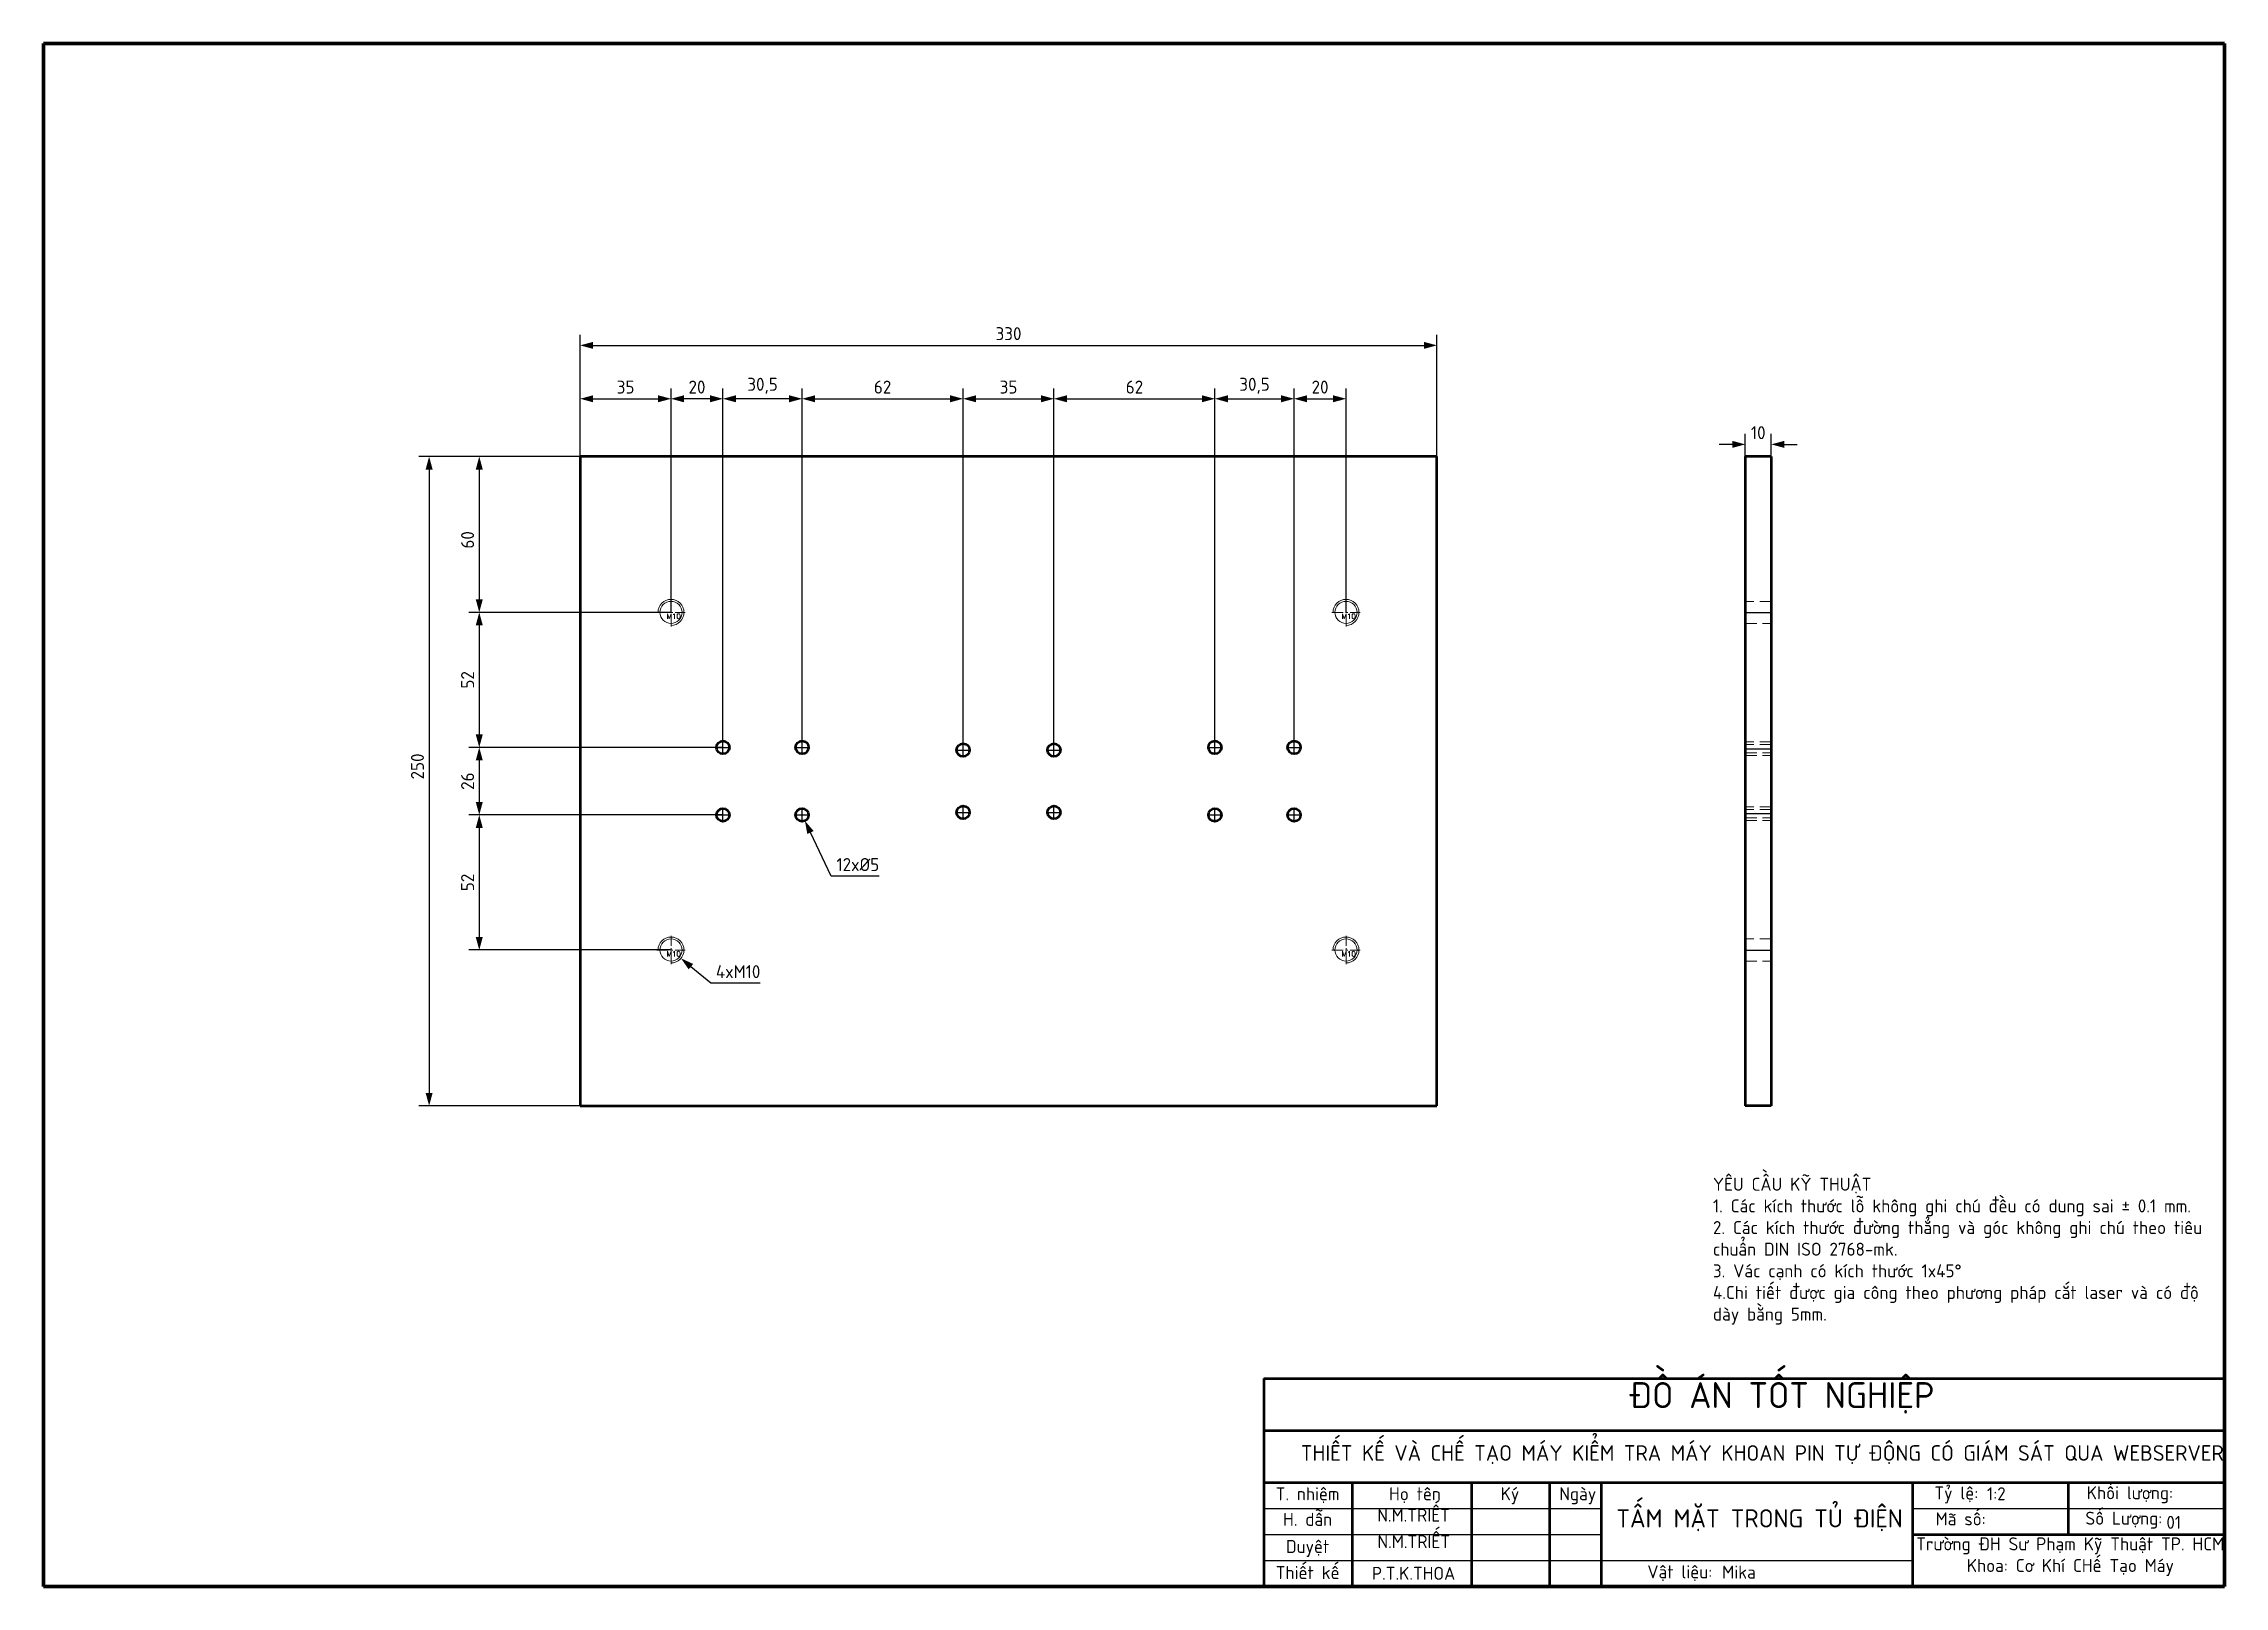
# Model space of a CAD drawing. Header units: millimetres. Extents: x 55 to 6841, y 61 to 3739.
# Drawn here: x 6001 to 6841, y 490 to 1084 of the extents above; entities that cross this region are included whole.
import ezdxf

# ---------------------------------------------------------------- set-up
doc = ezdxf.new("R2010")
doc.units = ezdxf.units.MM
doc.header["$LTSCALE"] = 0.7
doc.header["$PDMODE"] = 35
doc.header["$PDSIZE"] = -4
doc.linetypes.add('CENTER', pattern=[50.8, 31.75, -6.35, 6.35, -6.35])
doc.linetypes.add('HIDDEN', pattern=[9.525, 6.35, -3.175])
doc.layers.get('0').update_dxf_attribs({"color": 255})
for name, color, linetype, lineweight in [('0.5', 7, 'Continuous', 50), ('AMC_Contour', 7, 'Continuous', 50), ('CON', 7, 'Continuous', 50), ('DIM', 94, 'Continuous', 25), ('KHUNGBV', 5, 'Continuous', 70), ('screw', 33, 'Continuous', 13), ('TEXT', 7, 'Continuous', 25)]:
    doc.layers.add(name, color=color, linetype=linetype, lineweight=lineweight)
doc.styles.add('TCVN-7284', font='tcvn+7284-2003r.ttf')
doc.styles.add('TXT', font='txt.shx', dxfattribs={"bigfont": 'gbcbig.shx'})
doc.dimstyles.new('TCVN_ISO-25_RadiusDia', dxfattribs={"dimtxt": 2.5, "dimasz": 2.5, "dimexe": 2, "dimexo": 0, "dimgap": 1, "dimtad": 1, "dimtoh": 1, "dimtxsty": 'TCVN-7284', "dimblk": 'Arrow', "dimcen": 0, "dimclrd": 256, "dimclre": 256, "dimclrt": 256, "dimadec": 0, "dimazin": 0, "dimtfac": 1, "dimtofl": 0, "dimtmove": 0, "dimatfit": 3, "dimldrblk": 'Arrow', "dimfxl": 1, "dimlwd": -1, "dimlwe": -1, "dimarcsym": 0})

msp = doc.modelspace()

# ---------------------------------------------------------------- texts
at = {"ltscale": 0.7, "char_height": 5, "attachment_point": 1, "style": 'TCVN-7284'}
for s, width, insert in [('1:2', 9.00007, (6749.814, 528.154)), ('01', 9.00007, (6818.901, 517.149)), ('Mika', 42.25721, (6647.793, 497.968))]:
    msp.add_mtext_dynamic_manual_height_columns(s, width=width, gutter_width=25, heights=[0], dxfattribs=dict(at, insert=insert))
at = {"layer": 'AMC_Contour', "color": 255, "insert": (6607.034, 519.684), "char_height": 7, "attachment_point": 1, "style": 'TCVN-7284'}
msp.add_mtext_dynamic_manual_height_columns('TẤM MẶT TRONG TỦ ĐIỆN', width=111.01875, gutter_width=35, heights=[0], dxfattribs=at)
at = {"layer": 'TEXT', "ltscale": 0.7, "insert": (6644.245, 647.32), "char_height": 5, "attachment_point": 1, "style": 'TCVN-7284'}
msp.add_mtext_dynamic_manual_height_columns('YÊU CẦU KỸ THUẬT\\P1. Các kích thước lỗ không ghi chú đều có dung sai ± 0.1 mm. \\P2. Các kích thước đường thẳng và góc không ghi chú theo tiêu chuẩn DIN ISO 2768-mk.\\P3. Vác cạnh có kích thước 1x45°\\P4.Chi tiết được gia công theo phương pháp cắt laser và có độ dày bằng 5mm.', width=191.01531, gutter_width=3444.182, heights=[0], dxfattribs=at)

# ---------------------------------------------------------------- blocks, each defined once
blk = doc.blocks.new('Arrow')
at = {"layer": 'DIM'}
blk.add_solid([(-1, 0.27), (-1, -0.27), (0, 0)], dxfattribs=at)
blk = doc.blocks.new('*D754')
at = {"layer": 'Defpoints', "color": 0, "ltscale": 0.2, "transparency": 16777216}
for p in [(6537.91, 967.82), (6207.91, 925.02), (6537.91, 925.02)]:
    blk.add_point(p, dxfattribs=at)
at = {"layer": 'DIM', "ltscale": 0.2, "transparency": 16777216}
for p, q in [((6207.91, 925.02), (6207.91, 971.82)), ((6212.91, 967.82), (6532.91, 967.82)), ((6537.91, 925.02), (6537.91, 971.82))]:
    blk.add_line(p, q, dxfattribs=at)
at = {"layer": 'DIM', "ltscale": 0.2, "transparency": 16777216, "xscale": 5.000000000000284, "yscale": 5.000000000000284, "zscale": 5.000000000000284, "rotation": 180}
blk.add_blockref('Arrow', (6207.91, 967.82), dxfattribs=at)
at = {"layer": 'DIM', "ltscale": 0.2, "transparency": 16777216, "xscale": 5.000000000000284, "yscale": 5.000000000000284, "zscale": 5.000000000000284}
blk.add_blockref('Arrow', (6537.91, 967.82), dxfattribs=at)
at = {"layer": 'DIM', "ltscale": 0.2, "transparency": 16777216, "insert": (6372.91, 972.32), "char_height": 5, "attachment_point": 5, "style": 'TCVN-7284'}
blk.add_mtext('330', dxfattribs=at)
blk = doc.blocks.new('*D755')
at = {"layer": 'Defpoints', "color": 0, "ltscale": 0.2, "transparency": 16777216}
for p in [(6207.91, 925.02), (6149.74, 675.02), (6207.91, 675.02)]:
    blk.add_point(p, dxfattribs=at)
at = {"layer": 'DIM', "ltscale": 0.2, "transparency": 16777216}
for p, q in [((6207.91, 925.02), (6145.74, 925.02)), ((6149.74, 920.02), (6149.74, 680.02)), ((6207.91, 675.02), (6145.74, 675.02))]:
    blk.add_line(p, q, dxfattribs=at)
at = {"layer": 'DIM', "ltscale": 0.2, "transparency": 16777216, "xscale": 5.000000000000284, "yscale": 5.000000000000284, "zscale": 5.000000000000284}
for p, rotation in [((6149.74, 925.02), 90), ((6149.74, 675.02), 270)]:
    blk.add_blockref('Arrow', p, dxfattribs=dict(at, rotation=rotation))
at = {"layer": 'DIM', "ltscale": 0.2, "transparency": 16777216, "insert": (6145.24, 805.69), "char_height": 5, "attachment_point": 5, "rotation": 90, "style": 'TCVN-7284'}
blk.add_mtext('250', dxfattribs=at)
blk = doc.blocks.new('screw_m10_l')
at = {"layer": 'screw', "color": 1, "linetype": 'CENTER', "ltscale": 0.2}
for p, q in [((-5.5, 0), (5.5, 0)), ((0, -5.5), (0, 5.5))]:
    blk.add_line(p, q, dxfattribs=at)
at = {"layer": 'screw', "color": 33}
blk.add_circle((0, 0), 4.25, dxfattribs=at)
at = {"layer": 'screw', "color": 92}
blk.add_arc((0, 0), 5, 270, 180, dxfattribs=at)
at = {"layer": 'screw', "color": 6, "style": 'TXT'}
blk.add_text('M10', height=2, dxfattribs=at).set_placement((-1.7, -2.5))
blk = doc.blocks.new('*D756')
at = {"layer": 'Defpoints', "color": 0, "ltscale": 0.2, "transparency": 16777216}
for p in [(6239.07, 738.22), (6246.75, 731.81)]:
    blk.add_point(p, dxfattribs=at)
at = {"layer": 'DIM', "ltscale": 0.2, "transparency": 16777216}
for p, q in [((6258.26, 722.19), (6250.58, 728.6)), ((6277.26, 722.19), (6258.26, 722.19))]:
    blk.add_line(p, q, dxfattribs=at)
at = {"layer": 'DIM', "ltscale": 0.2, "transparency": 16777216, "xscale": 5.000000000000284, "yscale": 5.000000000000284, "zscale": 5.000000000000284, "rotation": 140.1075626339087}
blk.add_blockref('Arrow', (6246.75, 731.81), dxfattribs=at)
at = {"layer": 'DIM', "ltscale": 0.2, "transparency": 16777216, "insert": (6268.76, 726.69), "char_height": 5, "attachment_point": 5, "style": 'TCVN-7284'}
blk.add_mtext('4xM10', dxfattribs=at)
blk = doc.blocks.new('*D757')
at = {"layer": 'Defpoints', "color": 0, "ltscale": 0.2, "transparency": 16777216}
for p in [(6292.34, 789.27), (6294.48, 784.76)]:
    blk.add_point(p, dxfattribs=at)
at = {"layer": 'DIM', "ltscale": 0.2, "transparency": 16777216}
for p, q in [((6304.62, 763.41), (6296.63, 780.24)), ((6323.12, 763.41), (6304.62, 763.41))]:
    blk.add_line(p, q, dxfattribs=at)
at = {"layer": 'DIM', "ltscale": 0.2, "transparency": 16777216, "xscale": 5.000000000000284, "yscale": 5.000000000000284, "zscale": 5.000000000000284, "rotation": 115.3967104409949}
blk.add_blockref('Arrow', (6294.48, 784.76), dxfattribs=at)
at = {"layer": 'DIM', "ltscale": 0.2, "transparency": 16777216, "insert": (6314.87, 767.91), "char_height": 5, "attachment_point": 5, "style": 'TCVN-7284'}
blk.add_mtext('12x%%C5', dxfattribs=at)
blk = doc.blocks.new('*D758')
at = {"layer": 'Defpoints', "color": 0, "ltscale": 0.2, "transparency": 16777216}
for p in [(6242.91, 947.26), (6207.91, 906.16), (6242.91, 865.02)]:
    blk.add_point(p, dxfattribs=at)
at = {"layer": 'DIM', "ltscale": 0.2, "transparency": 16777216}
for p, q in [((6207.91, 906.16), (6207.91, 951.26)), ((6242.91, 865.02), (6242.91, 951.26)), ((6212.91, 947.26), (6237.91, 947.26))]:
    blk.add_line(p, q, dxfattribs=at)
at = {"layer": 'DIM', "ltscale": 0.2, "transparency": 16777216, "xscale": 5.000000000000284, "yscale": 5.000000000000284, "zscale": 5.000000000000284, "rotation": 180}
blk.add_blockref('Arrow', (6207.91, 947.26), dxfattribs=at)
at = {"layer": 'DIM', "ltscale": 0.2, "transparency": 16777216, "xscale": 5.000000000000284, "yscale": 5.000000000000284, "zscale": 5.000000000000284}
blk.add_blockref('Arrow', (6242.91, 947.26), dxfattribs=at)
at = {"layer": 'DIM', "ltscale": 0.2, "transparency": 16777216, "insert": (6225.41, 951.76), "char_height": 5, "attachment_point": 5, "style": 'TCVN-7284'}
blk.add_mtext('35', dxfattribs=at)
blk = doc.blocks.new('*D759')
at = {"layer": 'Defpoints', "color": 0, "ltscale": 0.2, "transparency": 16777216}
for p in [(6242.91, 947.26), (6242.91, 865.02), (6262.91, 813.02)]:
    blk.add_point(p, dxfattribs=at)
at = {"layer": 'DIM', "ltscale": 0.2, "transparency": 16777216}
for p, q in [((6242.91, 865.02), (6242.91, 951.26)), ((6262.91, 813.02), (6262.91, 951.26)), ((6257.91, 947.26), (6247.91, 947.26))]:
    blk.add_line(p, q, dxfattribs=at)
at = {"layer": 'DIM', "ltscale": 0.2, "transparency": 16777216, "xscale": 5.000000000000284, "yscale": 5.000000000000284, "zscale": 5.000000000000284, "rotation": 180}
blk.add_blockref('Arrow', (6242.91, 947.26), dxfattribs=at)
at = {"layer": 'DIM', "ltscale": 0.2, "transparency": 16777216, "xscale": 5.000000000000284, "yscale": 5.000000000000284, "zscale": 5.000000000000284}
blk.add_blockref('Arrow', (6262.91, 947.26), dxfattribs=at)
at = {"layer": 'DIM', "ltscale": 0.2, "transparency": 16777216, "insert": (6252.91, 951.76), "char_height": 5, "attachment_point": 5, "style": 'TCVN-7284'}
blk.add_mtext('20', dxfattribs=at)
blk = doc.blocks.new('*D760')
at = {"layer": 'Defpoints', "color": 0, "ltscale": 0.2, "transparency": 16777216}
for p in [(6262.91, 947.26), (6262.91, 813.02), (6293.41, 813.02)]:
    blk.add_point(p, dxfattribs=at)
at = {"layer": 'DIM', "ltscale": 0.2, "transparency": 16777216}
for p, q in [((6262.91, 813.02), (6262.91, 951.26)), ((6293.41, 813.02), (6293.41, 951.26)), ((6288.41, 947.26), (6267.91, 947.26))]:
    blk.add_line(p, q, dxfattribs=at)
at = {"layer": 'DIM', "ltscale": 0.2, "transparency": 16777216, "xscale": 5.000000000000284, "yscale": 5.000000000000284, "zscale": 5.000000000000284, "rotation": 180}
blk.add_blockref('Arrow', (6262.91, 947.26), dxfattribs=at)
at = {"layer": 'DIM', "ltscale": 0.2, "transparency": 16777216, "xscale": 5.000000000000284, "yscale": 5.000000000000284, "zscale": 5.000000000000284}
blk.add_blockref('Arrow', (6293.41, 947.26), dxfattribs=at)
at = {"layer": 'DIM', "ltscale": 0.2, "transparency": 16777216, "insert": (6278.16, 952.26), "char_height": 5, "attachment_point": 5, "style": 'TCVN-7284'}
blk.add_mtext('30,5', dxfattribs=at)
blk = doc.blocks.new('*D761')
at = {"layer": 'Defpoints', "color": 0, "ltscale": 0.2, "transparency": 16777216}
for p in [(6355.41, 947.26), (6293.41, 813.02), (6355.41, 812.02)]:
    blk.add_point(p, dxfattribs=at)
at = {"layer": 'DIM', "ltscale": 0.2, "transparency": 16777216}
for p, q in [((6293.41, 813.02), (6293.41, 951.26)), ((6355.41, 812.02), (6355.41, 951.26)), ((6298.41, 947.26), (6350.41, 947.26))]:
    blk.add_line(p, q, dxfattribs=at)
at = {"layer": 'DIM', "ltscale": 0.2, "transparency": 16777216, "xscale": 5.000000000000284, "yscale": 5.000000000000284, "zscale": 5.000000000000284, "rotation": 180}
blk.add_blockref('Arrow', (6293.41, 947.26), dxfattribs=at)
at = {"layer": 'DIM', "ltscale": 0.2, "transparency": 16777216, "xscale": 5.000000000000284, "yscale": 5.000000000000284, "zscale": 5.000000000000284}
blk.add_blockref('Arrow', (6355.41, 947.26), dxfattribs=at)
at = {"layer": 'DIM', "ltscale": 0.2, "transparency": 16777216, "insert": (6324.41, 951.76), "char_height": 5, "attachment_point": 5, "style": 'TCVN-7284'}
blk.add_mtext('62', dxfattribs=at)
blk = doc.blocks.new('*D762')
at = {"layer": 'Defpoints', "color": 0, "ltscale": 0.2, "transparency": 16777216}
for p in [(6390.41, 947.26), (6355.41, 812.02), (6390.41, 812.02)]:
    blk.add_point(p, dxfattribs=at)
at = {"layer": 'DIM', "ltscale": 0.2, "transparency": 16777216}
for p, q in [((6355.41, 812.02), (6355.41, 951.26)), ((6390.41, 812.02), (6390.41, 951.26)), ((6360.41, 947.26), (6385.41, 947.26))]:
    blk.add_line(p, q, dxfattribs=at)
at = {"layer": 'DIM', "ltscale": 0.2, "transparency": 16777216, "xscale": 5.000000000000284, "yscale": 5.000000000000284, "zscale": 5.000000000000284, "rotation": 180}
blk.add_blockref('Arrow', (6355.41, 947.26), dxfattribs=at)
at = {"layer": 'DIM', "ltscale": 0.2, "transparency": 16777216, "xscale": 5.000000000000284, "yscale": 5.000000000000284, "zscale": 5.000000000000284}
blk.add_blockref('Arrow', (6390.41, 947.26), dxfattribs=at)
at = {"layer": 'DIM', "ltscale": 0.2, "transparency": 16777216, "insert": (6372.91, 951.76), "char_height": 5, "attachment_point": 5, "style": 'TCVN-7284'}
blk.add_mtext('35', dxfattribs=at)
blk = doc.blocks.new('*D763')
at = {"layer": 'Defpoints', "color": 0, "ltscale": 0.2, "transparency": 16777216}
for p in [(6452.41, 947.26), (6390.41, 812.02), (6452.41, 813.02)]:
    blk.add_point(p, dxfattribs=at)
at = {"layer": 'DIM', "ltscale": 0.2, "transparency": 16777216}
for p, q in [((6390.41, 812.02), (6390.41, 951.26)), ((6452.41, 813.02), (6452.41, 951.26)), ((6395.41, 947.26), (6447.41, 947.26))]:
    blk.add_line(p, q, dxfattribs=at)
at = {"layer": 'DIM', "ltscale": 0.2, "transparency": 16777216, "xscale": 5.000000000000284, "yscale": 5.000000000000284, "zscale": 5.000000000000284, "rotation": 180}
blk.add_blockref('Arrow', (6390.41, 947.26), dxfattribs=at)
at = {"layer": 'DIM', "ltscale": 0.2, "transparency": 16777216, "xscale": 5.000000000000284, "yscale": 5.000000000000284, "zscale": 5.000000000000284}
blk.add_blockref('Arrow', (6452.41, 947.26), dxfattribs=at)
at = {"layer": 'DIM', "ltscale": 0.2, "transparency": 16777216, "insert": (6421.41, 951.76), "char_height": 5, "attachment_point": 5, "style": 'TCVN-7284'}
blk.add_mtext('62', dxfattribs=at)
blk = doc.blocks.new('*D764')
at = {"layer": 'Defpoints', "color": 0, "ltscale": 0.2, "transparency": 16777216}
for p in [(6482.91, 947.26), (6452.41, 813.02), (6482.91, 813.02)]:
    blk.add_point(p, dxfattribs=at)
at = {"layer": 'DIM', "ltscale": 0.2, "transparency": 16777216}
for p, q in [((6452.41, 813.02), (6452.41, 951.26)), ((6482.91, 813.02), (6482.91, 951.26)), ((6457.41, 947.26), (6477.91, 947.26))]:
    blk.add_line(p, q, dxfattribs=at)
at = {"layer": 'DIM', "ltscale": 0.2, "transparency": 16777216, "xscale": 5.000000000000284, "yscale": 5.000000000000284, "zscale": 5.000000000000284, "rotation": 180}
blk.add_blockref('Arrow', (6452.41, 947.26), dxfattribs=at)
at = {"layer": 'DIM', "ltscale": 0.2, "transparency": 16777216, "xscale": 5.000000000000284, "yscale": 5.000000000000284, "zscale": 5.000000000000284}
blk.add_blockref('Arrow', (6482.91, 947.26), dxfattribs=at)
at = {"layer": 'DIM', "ltscale": 0.2, "transparency": 16777216, "insert": (6467.66, 952.26), "char_height": 5, "attachment_point": 5, "style": 'TCVN-7284'}
blk.add_mtext('30,5', dxfattribs=at)
blk = doc.blocks.new('*D765')
at = {"layer": 'Defpoints', "color": 0, "ltscale": 0.2, "transparency": 16777216}
for p in [(6502.91, 947.26), (6502.91, 865.02), (6482.91, 813.02)]:
    blk.add_point(p, dxfattribs=at)
at = {"layer": 'DIM', "ltscale": 0.2, "transparency": 16777216}
for p, q in [((6482.91, 813.02), (6482.91, 951.26)), ((6502.91, 865.02), (6502.91, 951.26)), ((6487.91, 947.26), (6497.91, 947.26))]:
    blk.add_line(p, q, dxfattribs=at)
at = {"layer": 'DIM', "ltscale": 0.2, "transparency": 16777216, "xscale": 5.000000000000284, "yscale": 5.000000000000284, "zscale": 5.000000000000284, "rotation": 180}
blk.add_blockref('Arrow', (6482.91, 947.26), dxfattribs=at)
at = {"layer": 'DIM', "ltscale": 0.2, "transparency": 16777216, "xscale": 5.000000000000284, "yscale": 5.000000000000284, "zscale": 5.000000000000284}
blk.add_blockref('Arrow', (6502.91, 947.26), dxfattribs=at)
at = {"layer": 'DIM', "ltscale": 0.2, "transparency": 16777216, "insert": (6492.91, 951.76), "char_height": 5, "attachment_point": 5, "style": 'TCVN-7284'}
blk.add_mtext('20', dxfattribs=at)
blk = doc.blocks.new('*D766')
at = {"layer": 'Defpoints', "color": 0, "ltscale": 0.2, "transparency": 16777216}
for p in [(6213.22, 925.02), (6169.05, 865.02), (6242.91, 865.02)]:
    blk.add_point(p, dxfattribs=at)
at = {"layer": 'DIM', "ltscale": 0.2, "transparency": 16777216}
for p, q in [((6213.22, 925.02), (6165.05, 925.02)), ((6169.05, 920.02), (6169.05, 870.02)), ((6242.91, 865.02), (6165.05, 865.02))]:
    blk.add_line(p, q, dxfattribs=at)
at = {"layer": 'DIM', "ltscale": 0.2, "transparency": 16777216, "xscale": 5.000000000000284, "yscale": 5.000000000000284, "zscale": 5.000000000000284}
for p, rotation in [((6169.05, 925.02), 90), ((6169.05, 865.02), 270)]:
    blk.add_blockref('Arrow', p, dxfattribs=dict(at, rotation=rotation))
at = {"layer": 'DIM', "ltscale": 0.2, "transparency": 16777216, "insert": (6164.55, 892.92), "char_height": 5, "attachment_point": 5, "rotation": 90, "style": 'TCVN-7284'}
blk.add_mtext('60', dxfattribs=at)
blk = doc.blocks.new('*D767')
at = {"layer": 'Defpoints', "color": 0, "ltscale": 0.2, "transparency": 16777216}
for p in [(6242.91, 865.02), (6169.05, 813.02), (6262.91, 813.02)]:
    blk.add_point(p, dxfattribs=at)
at = {"layer": 'DIM', "ltscale": 0.2, "transparency": 16777216}
for p, q in [((6242.91, 865.02), (6165.05, 865.02)), ((6169.05, 860.02), (6169.05, 818.02)), ((6262.91, 813.02), (6165.05, 813.02))]:
    blk.add_line(p, q, dxfattribs=at)
at = {"layer": 'DIM', "ltscale": 0.2, "transparency": 16777216, "xscale": 5.000000000000284, "yscale": 5.000000000000284, "zscale": 5.000000000000284}
for p, rotation in [((6169.05, 865.02), 90), ((6169.05, 813.02), 270)]:
    blk.add_blockref('Arrow', p, dxfattribs=dict(at, rotation=rotation))
at = {"layer": 'DIM', "ltscale": 0.2, "transparency": 16777216, "insert": (6164.55, 839.02), "char_height": 5, "attachment_point": 5, "rotation": 90, "style": 'TCVN-7284'}
blk.add_mtext('52', dxfattribs=at)
blk = doc.blocks.new('*D768')
at = {"layer": 'Defpoints', "color": 0, "ltscale": 0.2, "transparency": 16777216}
for p in [(6262.91, 813.02), (6169.05, 787.02), (6262.91, 787.02)]:
    blk.add_point(p, dxfattribs=at)
at = {"layer": 'DIM', "ltscale": 0.2, "transparency": 16777216}
for p, q in [((6262.91, 813.02), (6165.05, 813.02)), ((6169.05, 808.02), (6169.05, 792.02)), ((6262.91, 787.02), (6165.05, 787.02))]:
    blk.add_line(p, q, dxfattribs=at)
at = {"layer": 'DIM', "ltscale": 0.2, "transparency": 16777216, "xscale": 5.000000000000284, "yscale": 5.000000000000284, "zscale": 5.000000000000284}
for p, rotation in [((6169.05, 813.02), 90), ((6169.05, 787.02), 270)]:
    blk.add_blockref('Arrow', p, dxfattribs=dict(at, rotation=rotation))
at = {"layer": 'DIM', "ltscale": 0.2, "transparency": 16777216, "insert": (6164.55, 800.02), "char_height": 5, "attachment_point": 5, "rotation": 90, "style": 'TCVN-7284'}
blk.add_mtext('26', dxfattribs=at)
blk = doc.blocks.new('*D769')
at = {"layer": 'Defpoints', "color": 0, "ltscale": 0.2, "transparency": 16777216}
for p in [(6262.91, 787.02), (6169.05, 735.02), (6242.91, 735.02)]:
    blk.add_point(p, dxfattribs=at)
at = {"layer": 'DIM', "ltscale": 0.2, "transparency": 16777216}
for p, q in [((6262.91, 787.02), (6165.05, 787.02)), ((6169.05, 782.02), (6169.05, 740.02)), ((6242.91, 735.02), (6165.05, 735.02))]:
    blk.add_line(p, q, dxfattribs=at)
at = {"layer": 'DIM', "ltscale": 0.2, "transparency": 16777216, "xscale": 5.000000000000284, "yscale": 5.000000000000284, "zscale": 5.000000000000284}
for p, rotation in [((6169.05, 787.02), 90), ((6169.05, 735.02), 270)]:
    blk.add_blockref('Arrow', p, dxfattribs=dict(at, rotation=rotation))
at = {"layer": 'DIM', "ltscale": 0.2, "transparency": 16777216, "insert": (6164.55, 761.02), "char_height": 5, "attachment_point": 5, "rotation": 90, "style": 'TCVN-7284'}
blk.add_mtext('52', dxfattribs=at)
blk = doc.blocks.new('*D770')
at = {"layer": 'Defpoints', "color": 0, "ltscale": 0.2, "transparency": 16777216}
for p in [(6666.7, 929.7), (6656.7, 923.8), (6666.7, 923.8)]:
    blk.add_point(p, dxfattribs=at)
at = {"layer": 'DIM', "ltscale": 0.2, "transparency": 16777216}
for p, q in [((6656.7, 923.8), (6656.7, 933.7)), ((6666.7, 923.8), (6666.7, 933.7)), ((6651.7, 929.7), (6646.7, 929.7)), ((6671.7, 929.7), (6676.7, 929.7))]:
    blk.add_line(p, q, dxfattribs=at)
at = {"layer": 'DIM', "ltscale": 0.2, "transparency": 16777216, "xscale": 5.000000000000284, "yscale": 5.000000000000284, "zscale": 5.000000000000284}
blk.add_blockref('Arrow', (6656.7, 929.7), dxfattribs=at)
at = {"layer": 'DIM', "ltscale": 0.2, "transparency": 16777216, "xscale": 5.000000000000284, "yscale": 5.000000000000284, "zscale": 5.000000000000284, "rotation": 180}
blk.add_blockref('Arrow', (6666.7, 929.7), dxfattribs=at)
at = {"layer": 'DIM', "ltscale": 0.2, "transparency": 16777216, "insert": (6661.7, 934.2), "char_height": 5, "attachment_point": 5, "style": 'TCVN-7284'}
blk.add_mtext('10', dxfattribs=at)
blk = doc.blocks.new('KHUNG_A3')
at = {"layer": 'CON', "color": 8, "linetype": 'Continuous', "ltscale": 0.66}
for p, q in [((296.71, 84.61), (296.71, 44.61)), ((296.71, 84.61), (481.71, 84.61)), ((296.71, 74.61), (481.71, 74.61)), ((296.71, 64.61), (481.71, 64.61)), ((313.71, 64.61), (313.71, 44.61)), ((336.71, 64.61), (336.71, 44.61)), ((351.71, 64.61), (351.71, 44.61)), ((361.71, 64.61), (361.71, 44.61)), ((421.71, 44.61), (421.71, 64.61)), ((451.71, 54.61), (451.71, 64.61)), ((421.71, 54.61), (481.71, 54.61))]:
    blk.add_line(p, q, dxfattribs=at)
at = {"layer": 'DIM', "color": 8, "linetype": 'Continuous', "ltscale": 0.66}
for p, q in [((296.71, 59.61), (361.71, 59.61)), ((421.71, 59.61), (481.71, 59.61)), ((296.71, 54.61), (361.71, 54.61)), ((296.71, 49.61), (421.71, 49.61))]:
    blk.add_line(p, q, dxfattribs=at)
at = {"layer": 'KHUNGBV', "color": 8, "linetype": 'Continuous', "ltscale": 0.66}
for p, q in [((481.71, 341.61), (61.71, 341.61)), ((61.71, 341.61), (61.71, 44.61)), ((481.71, 44.61), (481.71, 341.61)), ((61.71, 44.61), (481.71, 44.61))]:
    blk.add_line(p, q, dxfattribs=at)
at = {"color": 255, "attachment_point": 1, "style": 'TCVN-7284'}
for s, width, insert, char_height in [('{\\W1.485708; }ĐỒ ÁN TỐT NGHIỆP', 65.6643, (362.61, 83.93), 5), ('\\pxqc;T. nhiệm', 16.8827, (296.71, 63.68), 2.5), ('{\\W2.460912; }Họ tên', 16.8827, (317.11, 63.68), 2.5), ('{\\W4.544245; }Ký', 16.8827, (335.42, 63.68), 2.5), ('{\\W1.017842; }Ngày', 9.8035, (352.08, 63.68), 2.5), ('\\pxqc;Tỷ lệ:', 9.8035, (425.19, 63.83), 2.5), ('\\pxqc;Khối lượng:', 20.0073, (453.51, 63.88), 2.5), ('\\pxqc;H. dẫn', 16.8827, (296.71, 58.76), 2.5), ('\\pxqc;N.M.TRIẾT', 16.8827, (317.11, 59.57), 2.5), ('{\\W0.286782; }Mã số:', 12.5818, (425.56, 58.85), 2.5), ('\\pxqc;Số Lượng:', 17.9691, (453.36, 58.98), 2.5), ('\\pxqc;N.M.TRIẾT', 16.8827, (317.16, 54.47), 2.5), ('\\pxqc;Duyệt', 16.8827, (296.71, 53.54), 2.5), ('{\\W0.981773; }Trường ĐH Sư Phạm Kỹ Thuật TP. HCM\\P{\\W7.398439; }Khoa: Cơ Khí CHế Tạo Máy ', 61.6953, (420.88, 54.04), 2.5), ('\\pxqc;Thiết kế', 16.8827, (296.71, 48.52), 2.5), ('\\pxqc;P.T.K.THOA', 16.8827, (317.11, 48.37), 2.5), ('\\pxi-3,l3,qc,t3;Vật liệu:', 59.8171, (346.92, 48.66), 2.5)]:
    blk.add_mtext_dynamic_manual_height_columns(s, width=width, gutter_width=88.6, heights=[0], dxfattribs=dict(at, insert=insert, char_height=char_height))
at = {"color": 255, "insert": (303.83, 71.79), "char_height": 3, "width": 178.521, "attachment_point": 1, "style": 'TCVN-7284'}
blk.add_mtext('THIẾT KẾ VÀ CHẾ TẠO MÁY KIỂM TRA MÁY KHOAN PIN TỰ ĐỘNG CÓ GIÁM SÁT QUA WEBSERVER\\P', dxfattribs=at)

# ---------------------------------------------------------------- dimensions: what is measured, and where the dimension line sits
at = {"layer": 'DIM', "ltscale": 0.2}
for base, p1, p2, override, picture, middle in [((6537.911, 967.817), (6207.911, 925.015), (6537.911, 925.015), {"dimscale": 2, "dimtmove": 1}, '*D754', (6372.911, 967.817)), ((6242.911, 947.262), (6262.911, 813.015), (6242.911, 865.015), {"dimscale": 2, "dimtmove": 1}, '*D759', (6252.911, 947.262)), ((6262.911, 947.262), (6293.411, 813.015), (6262.911, 813.015), {"dimscale": 2, "dimtmove": 1}, '*D760', (6278.161, 947.262)), ((6355.411, 947.262), (6293.411, 813.015), (6355.411, 812.015), {"dimscale": 2, "dimtmove": 1}, '*D761', (6324.411, 947.262)), ((6390.411, 947.262), (6355.411, 812.015), (6390.411, 812.015), {"dimscale": 2, "dimtmove": 1}, '*D762', (6372.911, 947.262)), ((6452.411, 947.262), (6390.411, 812.015), (6452.411, 813.015), {"dimscale": 2, "dimtmove": 1}, '*D763', (6421.411, 947.262)), ((6482.911, 947.262), (6452.411, 813.015), (6482.911, 813.015), {"dimscale": 2, "dimtmove": 1}, '*D764', (6467.661, 947.262)), ((6502.911, 947.262), (6482.911, 813.015), (6502.911, 865.015), {"dimscale": 2, "dimtmove": 1}, '*D765', (6492.911, 947.262)), ((6666.704, 929.704), (6656.704, 923.804), (6666.704, 923.804), {"dimscale": 2}, '*D770', (6661.704, 929.704))]:
    dim = msp.add_linear_dim(base=base, p1=p1, p2=p2, dimstyle='TCVN_ISO-25_RadiusDia', override=override, dxfattribs=at)
    dim.commit()
    dim.dimension.update_dxf_attribs({"geometry": picture, "text_midpoint": middle, "dimtype": 160})
dim = msp.add_linear_dim(base=(6242.911, 947.262), p1=(6207.911, 906.162), p2=(6242.911, 865.015), dimstyle='TCVN_ISO-25_RadiusDia', override={"dimscale": 2, "dimtmove": 1}, dxfattribs=at)
dim.commit()
dim.dimension.update_dxf_attribs({"geometry": '*D758', "text_midpoint": (6225.411, 951.762)})
for base, p1, p2, picture, middle in [((6149.737, 675.015), (6207.911, 925.015), (6207.911, 675.015), '*D755', (6149.737, 805.688)), ((6169.045, 865.015), (6213.221, 925.015), (6242.911, 865.015), '*D766', (6169.045, 892.922)), ((6169.045, 813.015), (6242.911, 865.015), (6262.911, 813.015), '*D767', (6169.045, 839.015)), ((6169.045, 787.015), (6262.911, 813.015), (6262.911, 787.015), '*D768', (6169.045, 800.015)), ((6169.045, 735.015), (6262.911, 787.015), (6242.911, 735.015), '*D769', (6169.045, 761.015))]:
    dim = msp.add_linear_dim(base=base, p1=p1, p2=p2, angle=90, dimstyle='TCVN_ISO-25_RadiusDia', override={"dimscale": 2, "dimtmove": 1}, dxfattribs=at)
    dim.commit()
    dim.dimension.update_dxf_attribs({"geometry": picture, "text_midpoint": middle, "dimtype": 160})
dim = msp.add_diameter_dim_2p(p1=(6292.339, 789.274), p2=(6294.483, 784.757), dimstyle='TCVN_ISO-25_RadiusDia', override={"dimscale": 2, "dimpost": '12x%%C<>', "dimtmove": 1}, dxfattribs=at)
dim.commit()
dim.dimension.update_dxf_attribs({"geometry": '*D757', "text_midpoint": (6304.617, 763.412), "dimtype": 163})
dim = msp.add_diameter_dim_2p(p1=(6239.075, 738.222), p2=(6246.747, 731.809), dimstyle='TCVN_ISO-25_RadiusDia', override={"dimscale": 2, "dimpost": '4xM<>', "dimtmove": 1}, dxfattribs=at)
dim.commit()
dim.dimension.update_dxf_attribs({"geometry": '*D756', "text_midpoint": (6268.756, 726.688)})

# ---------------------------------------------------------------- linework, layer by layer
at = {"color": 7, "linetype": 'HIDDEN', "lineweight": 18}
for p, q in [((6666.704, 869.265), (6656.704, 869.265)), ((6656.704, 860.765), (6666.704, 860.765)), ((6666.704, 815.115), (6656.704, 815.115)), ((6666.704, 814.115), (6656.704, 814.115)), ((6656.704, 810.915), (6666.704, 810.915)), ((6656.704, 809.915), (6666.704, 809.915)), ((6666.704, 790.115), (6656.704, 790.115)), ((6666.704, 789.115), (6656.704, 789.115)), ((6656.704, 785.915), (6666.704, 785.915)), ((6656.704, 784.915), (6666.704, 784.915)), ((6666.704, 739.265), (6656.704, 739.265)), ((6656.704, 730.765), (6666.704, 730.765))]:
    msp.add_line(p, q, dxfattribs=at)
at = {"color": 1, "linetype": 'CENTER', "ltscale": 0.5}
for p, q in [((6656.704, 865.015), (6666.704, 865.015)), ((6262.911, 810.265), (6262.911, 815.765)), ((6293.411, 810.265), (6293.411, 815.765)), ((6452.411, 810.265), (6452.411, 815.765)), ((6482.911, 810.265), (6482.911, 815.765)), ((6260.161, 813.015), (6265.661, 813.015)), ((6290.661, 813.015), (6296.161, 813.015)), ((6352.661, 812.015), (6358.161, 812.015)), ((6355.411, 809.265), (6355.411, 814.765)), ((6387.661, 812.015), (6393.161, 812.015)), ((6390.411, 809.265), (6390.411, 814.765)), ((6449.661, 813.015), (6455.161, 813.015)), ((6480.161, 813.015), (6485.661, 813.015)), ((6656.704, 812.515), (6666.704, 812.515)), ((6262.911, 784.265), (6262.911, 789.765)), ((6293.411, 784.265), (6293.411, 789.765)), ((6355.411, 785.265), (6355.411, 790.765)), ((6390.411, 785.265), (6390.411, 790.765)), ((6452.411, 784.265), (6452.411, 789.765)), ((6482.911, 784.265), (6482.911, 789.765)), ((6260.161, 787.015), (6265.661, 787.015)), ((6290.661, 787.015), (6296.161, 787.015)), ((6352.661, 788.015), (6358.161, 788.015)), ((6387.661, 788.015), (6393.161, 788.015)), ((6449.661, 787.015), (6455.161, 787.015)), ((6480.161, 787.015), (6485.661, 787.015)), ((6482.911, 784.705), (6482.911, 789.325)), ((6656.704, 787.515), (6666.704, 787.515)), ((6656.704, 735.015), (6666.704, 735.015))]:
    msp.add_line(p, q, dxfattribs=at)
at = {"layer": '0.5'}
for p, q in [((6537.911, 925.015), (6207.911, 925.015)), ((6207.911, 925.015), (6207.911, 675.015)), ((6537.911, 675.015), (6537.911, 925.015)), ((6666.704, 925.015), (6656.704, 925.015)), ((6656.704, 925.015), (6656.704, 675.015)), ((6666.704, 925.015), (6666.704, 675.015)), ((6207.911, 675.015), (6537.911, 675.015)), ((6666.704, 675.015), (6656.704, 675.015))]:
    msp.add_line(p, q, dxfattribs=at)
for centre in [(6262.911, 813.015), (6293.411, 813.015), (6452.411, 813.015), (6482.911, 813.015), (6355.411, 812.015), (6390.411, 812.015), (6355.411, 788.015), (6390.411, 788.015), (6262.911, 787.015), (6293.411, 787.015), (6452.411, 787.015), (6482.911, 787.015)]:
    msp.add_circle(centre, 2.5, dxfattribs=at)

# ---------------------------------------------------------------- block references
at = {"layer": 'DIM', "xscale": 2, "yscale": 2, "zscale": 2}
msp.add_blockref('KHUNG_A3', (5877.821, 400.775), dxfattribs=at)
at = {"layer": 'screw'}
for p in [(6242.911, 865.015), (6502.911, 865.015), (6242.911, 735.015), (6502.911, 735.015)]:
    msp.add_blockref('screw_m10_l', p, dxfattribs=at)

msp.set_redraw_order([(e.dxf.handle, doc.entitydb.next_handle()) for e in msp.query("TEXT MTEXT ATTDEF DIMENSION ARC_DIMENSION")])  # texts and dimensions are drawn at this point

doc.saveas('drawing.dxf')
